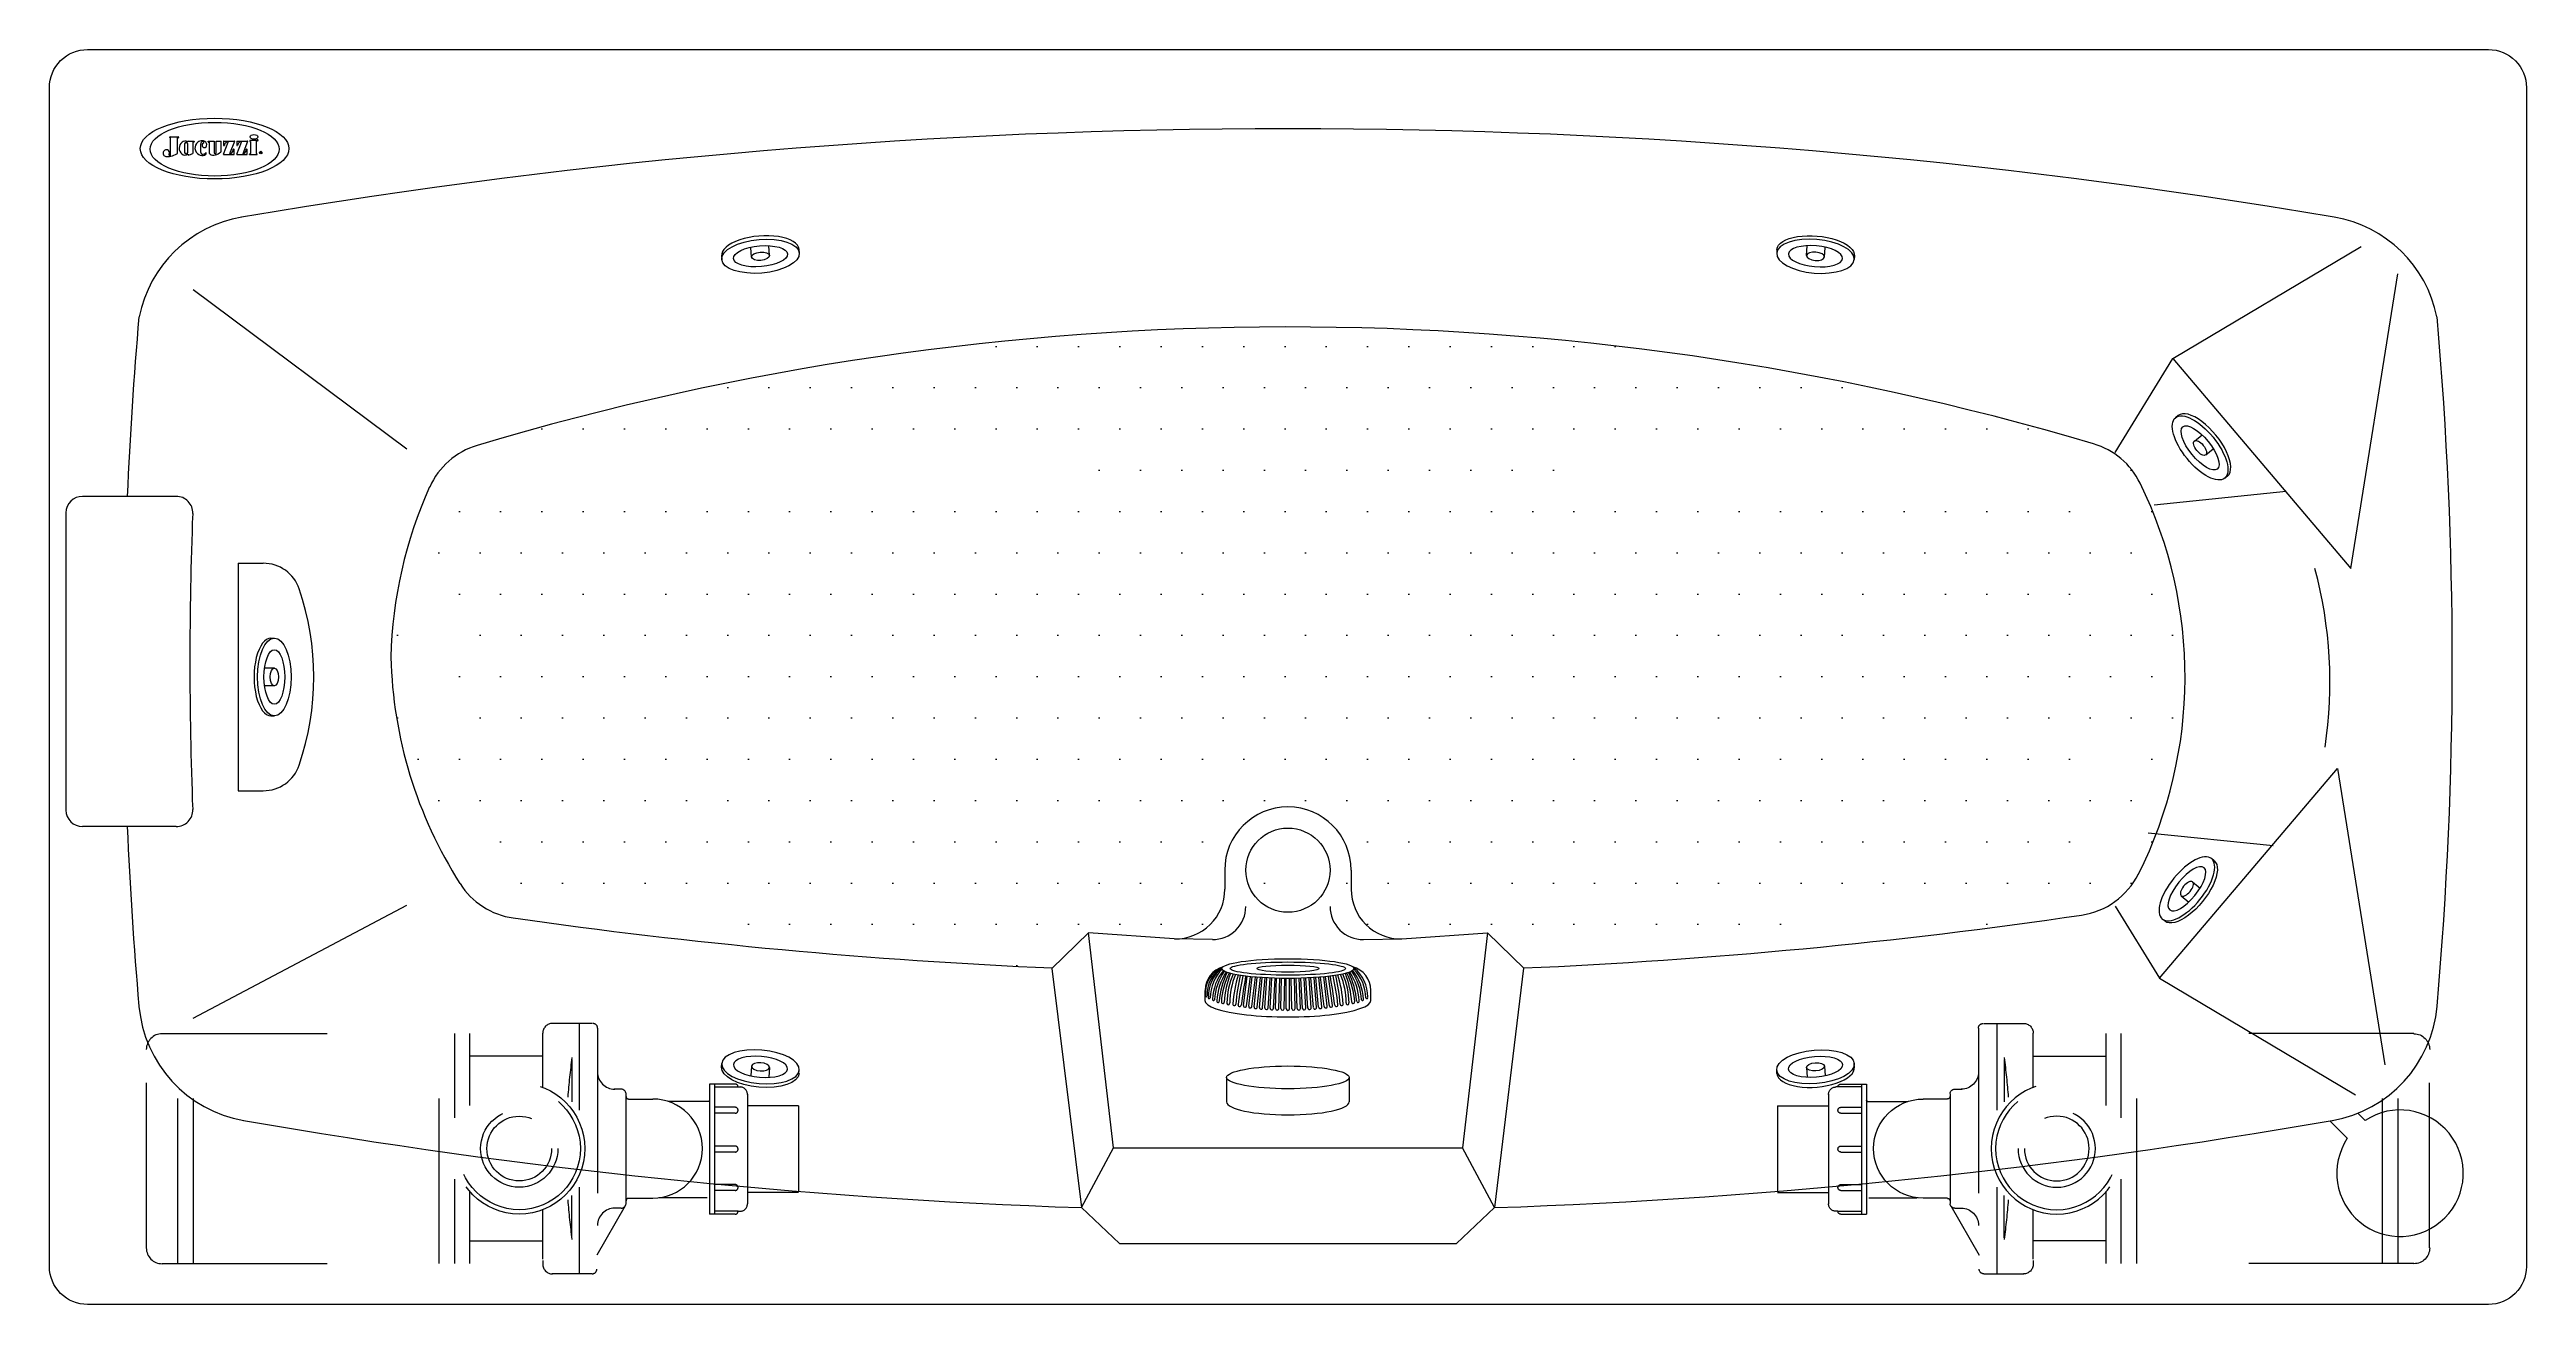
# Model space of a CAD drawing. Header units: millimetres. Extents: x -1273.18 to -1271.68, y 2221.55 to 2222.31.
import ezdxf
from ezdxf.enums import TextEntityAlignment as Align

# ---------------------------------------------------------------- set-up
doc = ezdxf.new("R2010")
doc.units = ezdxf.units.MM
doc.header["$LTSCALE"] = 10
doc.linetypes.add('HIDDEN', pattern=[0.375, 0.25, -0.125])
for name, color, linetype in [('BOMBA-HJ', 7, 'Continuous'), ('BOMBA-J', 7, 'Continuous'), ('jacuzzi', 1, 'Continuous'), ('LCOTA02', 1, 'Continuous')]:
    doc.layers.add(name, color=color, linetype=linetype)
doc.styles.add('ROMANS', font='romans', dxfattribs={"height": 4})

# ---------------------------------------------------------------- blocks, each defined once
blk = doc.blocks.new('A$C6C307A44')
at = {"layer": 'BOMBA-HJ', "color": 1, "linetype": 'HIDDEN'}
for p, q in [((0.95, 0.62), (19.59, 0.62)), ((24, 0.82), (24, 0.6))]:
    blk.add_line(p, q, dxfattribs=at)
for centre, radius in [((0.95, 1.57), 0.954), ((24.6, 0.6), 0.601)]:
    blk.add_arc(centre, radius, 180, 270, dxfattribs=at)
at = {"layer": 'BOMBA-J', "color": 1, "linetype": 'HIDDEN'}
for p, q in [((26.27, 15.17), (24.6, 15.17)), ((26.27, 15.17), (24.6, 15.17)), ((26.99, 15.17), (26.14, 15.17)), ((26.21, 15.17), (26.21, 9.92)), ((0, 1.57), (0, 13.59)), ((0.95, 14.55), (19.59, 14.55)), ((1.91, 0.62), (1.91, 14.55)), ((2.86, 0.62), (2.86, 14.55)), ((17.73, 0.62), (17.73, 14.55)), ((18.68, 9.46), (18.68, 14.55)), ((19.59, 10.2), (19.59, 14.55)), ((19.59, 13.19), (19.59, 14.55)), ((24, 14.35), (24, 14.57)), ((24, 14.35), (24, 14.57)), ((27.32, 14.88), (27.32, 0.29)), ((24, 13.19), (19.59, 13.19)), ((25.77, 12.99), (25.77, 10.43)), ((28.76, 11.18), (28.32, 11.18)), ((29.04, 10.9), (29.04, 4.27)), ((29.19, 10.59), (30.67, 10.59)), ((34.11, 11.5), (34.11, 3.61)), ((34.41, 11.5), (34.41, 3.61)), ((34.41, 11.32), (35.95, 11.32)), ((36.4, 10.88), (36.4, 4.25)), ((36.4, 10.87), (36.4, 4.24)), ((33.96, 10.44), (31.59, 10.44)), ((34.04, 10.45), (33.99, 10.45)), ((39.5, 10.18), (36.4, 10.18)), ((39.5, 10.17), (36.4, 10.17)), ((39.5, 10.18), (39.5, 5.36)), ((39.5, 10.17), (39.5, 4.98)), ((18.68, 0.62), (18.68, 5.73)), ((19.59, 0.62), (19.59, 4.99)), ((25.77, 2.19), (25.77, 4.75)), ((26.21, 5.26), (26.21, 0)), ((29.19, 4.58), (30.67, 4.58)), ((33.96, 4.6), (31.04, 4.6)), ((39.5, 4.93), (36.4, 4.93)), ((39.5, 5.73), (39.5, 5.36)), ((39.5, 5.36), (39.5, 4.99)), ((19.59, 0.82), (19.59, 4.4)), ((19.59, 0.62), (19.59, 4.4)), ((19.59, 0.82), (19.59, 4.4)), ((29, 4.13), (27.27, 1.13)), ((28.76, 3.99), (28.36, 3.99)), ((35.83, 3.79), (34.41, 3.79)), ((35.83, 3.8), (35.95, 3.8)), ((35.83, 3.79), (35.95, 3.79)), ((19.59, 2), (24, 2)), ((24, 0.82), (24, 0.6)), ((26.99, 0), (24.58, 0))]:
    blk.add_line(p, q, dxfattribs=at)
for points in [[(24, 11.3), (24, 13.69), (24, 14.35)], [(24, 13.19), (24, 13.69), (24, 14.35)], [(35.65, 11.5), (34.11, 11.5)], [(35.65, 10.09), (34.41, 10.09)], [(35.65, 9.73), (34.41, 9.73)], [(35.65, 7.74), (34.41, 7.74)], [(35.65, 7.38), (34.41, 7.38)], [(35.65, 5.41), (34.41, 5.41)], [(35.65, 5.05), (34.41, 5.05)], [(24, 0.89), (24, 3.88)], [(35.65, 3.61), (34.11, 3.61)]]:
    blk.add_lwpolyline(points, dxfattribs=at)
for radius in [3.97, 3.7, 2.34, 1.96]:
    blk.add_circle((22.58, 7.59), radius, dxfattribs=at)
for centre, radius, start, end in [((24.6, 14.57), 0.601, 90, 180), ((24.6, 14.57), 0.601, 90, 180), ((27.04, 14.88), 0.286, 0, 90), ((0.95, 13.59), 0.954, 90, 180), ((67.19, 7.55), 41.79, 172.3703, 175.6636), ((28.36, 12.23), 1.04, 180, 270), ((28.76, 10.9), 0.286, 0, 90), ((29.19, 10.74), 0.145, 180, 270), ((30.67, 7.59), 3, 270, 90), ((34.04, 10.53), 0.0743, 270, 345.1417), ((35.65, 11.32), 0.18, 0, 90), ((35.95, 10.87), 0.45, 0, 90), ((35.65, 9.91), 0.18, 270, 90), ((35.65, 7.56), 0.18, 270, 90), ((29.19, 4.43), 0.145, 90, 180), ((35.65, 5.23), 0.18, 270, 90), ((67.19, 7.64), 41.79, 184.3364, 187.6297), ((28.36, 2.94), 1.04, 90, 180), ((28.76, 4.27), 0.286, 270, 0), ((35.65, 3.79), 0.18, 270, 0), ((35.95, 4.24), 0.45, 270, 0), ((24.6, 0.6), 0.601, 180, 270), ((26.99, 0.29), 0.286, 270, 360)]:
    blk.add_arc(centre, radius, start, end, dxfattribs=at)
blk = doc.blocks.new('A$C71D54D85')
at = {"color": 1}
for p, q in [((78.3, 110.3), (78.3, 111.4)), ((79.1, 112.2), (100.7, 112.2)), ((79.9, 109.5), (79.1, 109.5)), ((80.7, 64), (80.7, 108.7)), ((100.7, 109.5), (98, 109.5)), ((98, 109.5), (98, 67.5)), ((101.6, 111.4), (101.6, 110.3)), ((126.3, 99.5), (126.3, 99.8)), ((127.1, 100.6), (143, 100.6)), ((143, 97.9), (140.8, 97.9)), ((143.8, 99.8), (143.8, 98.7)), ((160.9, 70.1), (160.9, 93.1)), ((175.5, 66.7), (175.5, 69.5)), ((180.2, 98.4), (180.2, 100.2)), ((180.6, 100.6), (196.5, 100.6)), ((180.6, 98), (182.5, 98)), ((182.9, 97.6), (182.9, 72.5)), ((202, 100.6), (214.9, 100.6)), ((221.7, 65.9), (234, 97.9)), ((221.8, 100.4), (221.8, 89.5)), ((222.2, 100.8), (250.8, 100.8)), ((222.2, 89.1), (223.7, 89.1)), ((238.7, 67.9), (251.2, 100.2)), ((247.7, 79.1), (249.5, 79.1)), ((249.9, 65.4), (249.9, 78.7)), ((256.6, 65.9), (268.9, 97.9)), ((256.7, 100.4), (256.7, 89.5)), ((257.1, 100.8), (285.6, 100.8)), ((257.1, 89.1), (258.6, 89.1)), ((273.6, 67.9), (286, 100.2)), ((282.5, 79.1), (284.3, 79.1)), ((284.8, 65.4), (284.8, 78.7)), ((291, 65.3), (291, 66.2)), ((311.1, 65.3), (311.1, 66.1)), ((222.2, 65.2), (249.5, 65.2)), ((257, 65.2), (284.3, 65.2)), ((291.4, 64.9), (310.7, 64.9))]:
    blk.add_line(p, q, dxfattribs=at)
blk.add_lwpolyline([(126.1, 70.7), (126.1, 93.4, 1), (117.9, 93.4), (117.9, 70.7, 1)], format="xyb", close=True, dxfattribs=at)
for points in [[(196.9, 100.2), (196.9, 68.8, 0.135484), (197, 68.4, 0.597309), (201.5, 68.6, 0.11277), (201.6, 69), (201.6, 100.2)], [(200.1, 64, 0.062974), (213.8, 71.3, 0.257829), (215.3, 74), (215.3, 100.2)], [(306.9, 102.2), (291.6, 102.2, 0.414214), (291.2, 101.8), (291.2, 99.7, 0.414214), (291.6, 99.3), (292.9, 99.3, -0.414214), (293.3, 98.9), (293.3, 68.2)], [(309, 68.1), (309, 99.5, -0.309408), (309.5, 100.2, 0.090701), (313.4, 102.6, 0.365017), (313.4, 103.1), (313, 103.8, 0.451807), (311.8, 104, -0.178007), (306.7, 102.2)]]:
    blk.add_lwpolyline(points, format="xyb", dxfattribs=at)
blk.add_circle((320.5, 70.1), 3.49, dxfattribs=at)
for centre, radius, start, end in [((70, 68.8), 9.29, 122.98031, 234.80885), ((69.4, 69.8), 8.1, 329.38819, 123.2376), ((79.1, 111.4), 0.803, 90, 180), ((79.1, 110.3), 0.803, 180, 270), ((79.9, 108.7), 0.803, 360, 90), ((57.1, 146.7), 89.5, 285.56043, 296.84445), ((97.2, 67.5), 0.803, 298.82315, 360), ((100.7, 111.4), 0.803, 360, 90), ((100.7, 110.3), 0.803, 270, 360), ((125.9, 99.5), 0.401, 231.45531, 0), ((127.1, 99.8), 0.803, 90, 180), ((140.8, 97.1), 0.803, 90, 180), ((143, 99.8), 0.803, 0, 90), ((143, 98.7), 0.803, 270, 0), ((165.1, 82.3), 19.6, 127.13134, 242.26712), ((164.3, 84.3), 17.5, 88.59962, 128.95271), ((169.6, 92.9), 8.64, 150.43729, 179.01242), ((165, 69.7), 4.07, 174.05436, 252.53888), ((166.3, 94.4), 5.08, 97.11199, 147.24263), ((166.1, 77.3), 11.7, 258.5772, 294.21967), ((170.3, 89.8), 6.07, 110.28331, 290.7343), ((164.1, 87.9), 13.9, 29.5272, 87.50186), ((166.2, 95.2), 4.29, 50.78098, 96.34141), ((167.6, 97.3), 1.84, 289.02953, 44.08726), ((166.7, 75.4), 9.65, 295.27036, 324.8584), ((162.5, 82.3), 20.5, 295.00308, 308.90895), ((169.2, 91.3), 7.85, 294.39358, 25.90718), ((175, 69.5), 0.5, 0, 144.8584), ((175, 66.7), 0.5, 309.13116, 0), ((180.6, 100.2), 0.401, 90, 180), ((180.6, 98.4), 0.401, 180, 270), ((182.5, 97.6), 0.401, 0, 90), ((192.3, 72.5), 9.42, 180, 267.92324), ((196.5, 100.2), 0.401, 0, 90), ((202, 100.2), 0.401, 90, 180), ((214.9, 100.2), 0.401, 0, 90), ((222.2, 65.7), 0.5, 158.92958, 270), ((222.2, 100.4), 0.401, 90, 180), ((222.2, 89.5), 0.401, 180, 270), ((223.7, 89.5), 0.401, 270, 355.05883), ((235.3, 88.5), 11.3, 130.15733, 175.05883), ((232.5, 91.7), 7.01, 80.33745, 129.00483), ((233.6, 98.1), 0.5, 338.92958, 80.33745), ((239.2, 67.7), 0.5, 158.92958, 274.07432), ((238.4, 77.9), 10.7, 274.07432, 281.22181), ((235.7, 77.8), 11.5, 294.82753, 3.77721), ((247.7, 78.6), 0.5, 90, 183.77721), ((249.5, 78.7), 0.401, 0, 90), ((250.8, 100.4), 0.401, 338.92958, 90), ((257, 65.7), 0.5, 158.92958, 270), ((257.1, 100.4), 0.401, 90, 180), ((257.1, 89.5), 0.401, 180, 270), ((258.6, 89.5), 0.401, 270, 355.05883), ((270.2, 88.5), 11.3, 130.15733, 175.05883), ((267.3, 91.7), 7.01, 80.33745, 129.00483), ((268.4, 98.1), 0.5, 338.92958, 80.33745), ((274, 67.7), 0.5, 158.92958, 274.07432), ((273.3, 77.9), 10.7, 274.07432, 281.22181), ((270.5, 77.8), 11.5, 294.82753, 3.77721), ((282.5, 78.6), 0.5, 90, 183.77721), ((284.3, 78.7), 0.401, 0, 90), ((285.6, 100.4), 0.401, 338.92958, 90), ((291.4, 66.2), 0.401, 82.17237, 180), ((291.7, 68.2), 1.61, 262.17237, 0), ((310.6, 68.1), 1.61, 180, 273.61115), ((310.7, 66.1), 0.401, 0, 93.61115), ((69.2, 67.7), 8, 234.80885, 260.1754), ((73, 89.8), 30.4, 260.1754, 285.41833), ((78.3, 64.6), 2.66, 297.20293, 316.52893), ((78.3, 64.4), 2.49, 320.21994, 351.14429), ((164.9, 81.4), 18.8, 241.68236, 289.34326), ((193.9, 81.5), 18.5, 264.07358, 289.85013), ((249.5, 65.7), 0.401, 270, 0), ((284.3, 65.7), 0.401, 270, 0), ((291.4, 65.3), 0.401, 180, 270), ((310.7, 65.3), 0.401, 270, 0)]:
    blk.add_arc(centre, radius, start, end, dxfattribs=at)
for centre, major_axis, ratio in [((197.8, 79.2), (-171.8, 0), 0.415223), ((302.5, 111.9), (-10.3, 0), 0.621803)]:
    blk.add_ellipse(centre, major_axis=major_axis, ratio=ratio, dxfattribs=at)
at = {"layer": 'LCOTA02'}
for p, q in [((140, 97.1), (140, 68)), ((127.1, 65.8), (127.1, 63.7))]:
    blk.add_line(p, q, dxfattribs=at)
for centre, radius, start, end in [((122.7, 82), 19.4, 126.3033, 231.48564), ((119.6, 76.9), 13.4, 228.39986, 304.23053), ((119.5, 88.6), 12.3, 59.92306, 132.27609), ((123.5, 96.5), 32.9, 276.28599, 300.08621), ((78, 64.6), 2, 149.38819, 195.77516), ((78.9, 64.9), 2.92, 195.77516, 246.12825), ((78.6, 64), 2, 246.12825, 297.20293)]:
    blk.add_arc(centre, radius, start, end, dxfattribs=at)
blk.add_ellipse((197.8, 80.8), major_axis=(-197.8, 0), ratio=0.408776, dxfattribs=at)
at = {"color": 1, "style": 'ROMANS'}
blk.add_text('R', height=3.5, dxfattribs=at).set_placement((320.5, 70.1), align=Align.MIDDLE_CENTER)

msp = doc.modelspace()

# ---------------------------------------------------------------- hatches: boundary and pattern name
at = {"layer": 'jacuzzi'}
h = msp.add_hatch(dxfattribs=at)
h.set_pattern_fill('DOTS', color=256, scale=0.4, style=0)
h.set_pattern_definition([(0, (-1272.38109, 2220.57801), (0.0125, 0.025), [0, -0.025])])
edge = h.paths.add_edge_path()
edge.add_arc((-1272.4293, 2220.4236), 1.7162, 73.4877, 106.6259)
edge.add_arc((-1271.9545, 2222.0249), 0.046, 26.1105, 73.4877)
edge.add_arc((-1272.1527, 2221.9278), 0.2667, 333.4199, 386.1105)
edge.add_arc((-1271.9554, 2221.8291), 0.046, 278.3485, 333.4199)
edge.add_arc((-1272.4293, 2225.0584), 3.3099, 272.471, 278.3485)
edge.add_line((-1272.2863, 2221.7513), (-1272.3084, 2221.7728))
edge.add_line((-1272.3604, 2221.7692), (-1272.3084, 2221.7728))
edge.add_arc((-1272.361, 2221.7992), 0.03, 180, 270.7973)
edge.add_arc((-1272.4293, 2221.8108), 0.0383, 0, 180)
edge.add_arc((-1272.4975, 2221.7992), 0.03, 269.2027, 360)
edge.add_line((-1272.391, 2221.8108), (-1272.391, 2221.7992))
edge.add_line((-1272.4675, 2221.8108), (-1272.4675, 2221.7992))
edge.add_line((-1272.4981, 2221.7692), (-1272.5501, 2221.7728))
edge.add_line((-1272.5723, 2221.7513), (-1272.5501, 2221.7728))
edge.add_arc((-1272.4293, 2225.0584), 3.3099, 261.8519, 267.529)
edge.add_arc((-1272.8919, 2221.8274), 0.046, 212.5592, 261.8519)
edge.add_arc((-1272.7059, 2221.9462), 0.2667, 181.3713, 212.5592)
edge.add_arc((-1272.7059, 2221.9334), 0.2667, 155.7595, 178.6287)
edge.add_arc((-1272.9072, 2222.024), 0.0459, 106.6259, 155.7595)

# ---------------------------------------------------------------- linework, layer by layer
for p, q in [((-1272.7723, 2222.1827), (-1272.7722, 2222.1806)), ((-1272.7541, 2222.1821), (-1272.7546, 2222.188)), ((-1272.7432, 2222.183), (-1272.7437, 2222.1889)), ((-1272.7254, 2222.1866), (-1272.7252, 2222.1845)), ((-1272.1332, 2222.1866), (-1272.1333, 2222.1845)), ((-1272.1153, 2222.183), (-1272.1148, 2222.1889)), ((-1272.1044, 2222.1821), (-1272.1039, 2222.188)), ((-1272.0862, 2222.1827), (-1272.0864, 2222.1806)), ((-1271.8935, 2222.1207), (-1271.7793, 2222.1886)), ((-1272.9629, 2222.0657), (-1273.0922, 2222.1623)), ((-1271.7856, 2221.9936), (-1271.7571, 2222.172)), ((-1271.9284, 2222.0638), (-1271.8935, 2222.1207)), ((-1271.8935, 2222.1207), (-1271.7856, 2221.9936)), ((-1271.8901, 2222.0861), (-1271.8918, 2222.0848)), ((-1271.8803, 2222.0707), (-1271.8757, 2222.0744)), ((-1271.8735, 2222.0623), (-1271.8689, 2222.066)), ((-1271.9048, 2222.032), (-1271.8247, 2222.0403)), ((-1271.8604, 2222.0495), (-1271.862, 2222.0482)), ((-1273.1693, 2222.0272), (-1273.1693, 2221.8472)), ((-1273.1025, 2222.0372), (-1273.1593, 2222.0372)), ((-1273.0651, 2221.9967), (-1273.0651, 2221.8589)), ((-1273.0651, 2221.9967), (-1273.0498, 2221.9967)), ((-1273.0452, 2221.9514), (-1273.0431, 2221.9514)), ((-1273.0431, 2221.9332), (-1273.049, 2221.9332)), ((-1273.0431, 2221.9224), (-1273.049, 2221.9224)), ((-1273.0452, 2221.9042), (-1273.0431, 2221.9042)), ((-1271.9015, 2221.7453), (-1271.7936, 2221.8724)), ((-1271.7936, 2221.8724), (-1271.765, 2221.6929)), ((-1273.0651, 2221.8589), (-1273.0498, 2221.8589)), ((-1273.1025, 2221.8372), (-1273.1593, 2221.8372)), ((-1271.9083, 2221.8335), (-1271.8327, 2221.8257)), ((-1271.8684, 2221.8164), (-1271.87, 2221.8178)), ((-1272.4675, 2221.8108), (-1272.4675, 2221.7992)), ((-1272.391, 2221.8108), (-1272.391, 2221.7992)), ((-1271.8815, 2221.8037), (-1271.8769, 2221.8)), ((-1273.0922, 2221.7211), (-1272.9629, 2221.7897)), ((-1271.9284, 2221.7891), (-1271.9015, 2221.7453)), ((-1271.8883, 2221.7953), (-1271.8837, 2221.7915)), ((-1272.5723, 2221.7513), (-1272.5501, 2221.7728)), ((-1272.4981, 2221.7692), (-1272.5501, 2221.7728)), ((-1272.535, 2221.6426), (-1272.5501, 2221.7728)), ((-1272.3604, 2221.7692), (-1272.3084, 2221.7728)), ((-1272.3084, 2221.7728), (-1272.3235, 2221.6426)), ((-1272.2863, 2221.7513), (-1272.3084, 2221.7728)), ((-1271.8981, 2221.7799), (-1271.8998, 2221.7812)), ((-1272.475, 2221.7688), (-1272.4981, 2221.7692)), ((-1272.3835, 2221.7688), (-1272.3604, 2221.7692)), ((-1272.5723, 2221.7513), (-1272.5543, 2221.6065)), ((-1272.4563, 2221.7289), (-1272.4539, 2221.7465)), ((-1272.4544, 2221.7286), (-1272.4519, 2221.7463)), ((-1272.453, 2221.7284), (-1272.4509, 2221.7462)), ((-1272.4511, 2221.7282), (-1272.4489, 2221.746)), ((-1272.4498, 2221.7281), (-1272.448, 2221.7459)), ((-1272.4479, 2221.7279), (-1272.446, 2221.7458)), ((-1272.4466, 2221.7277), (-1272.445, 2221.7457)), ((-1272.4446, 2221.7276), (-1272.443, 2221.7456)), ((-1272.4433, 2221.7275), (-1272.4421, 2221.7455)), ((-1272.4413, 2221.7273), (-1272.4401, 2221.7455)), ((-1272.4401, 2221.7272), (-1272.4391, 2221.7454)), ((-1272.4381, 2221.7271), (-1272.4371, 2221.7453)), ((-1272.4368, 2221.7271), (-1272.4362, 2221.7453)), ((-1272.4348, 2221.727), (-1272.4342, 2221.7453)), ((-1272.4335, 2221.727), (-1272.4332, 2221.7453)), ((-1272.4315, 2221.7269), (-1272.4312, 2221.7452)), ((-1272.4303, 2221.7269), (-1272.4303, 2221.7452)), ((-1272.4283, 2221.7269), (-1272.4283, 2221.7452)), ((-1272.427, 2221.7269), (-1272.4273, 2221.7452)), ((-1272.425, 2221.727), (-1272.4253, 2221.7453)), ((-1272.4237, 2221.727), (-1272.4244, 2221.7453)), ((-1272.4217, 2221.7271), (-1272.4224, 2221.7453)), ((-1272.4205, 2221.7271), (-1272.4214, 2221.7453)), ((-1272.4185, 2221.7272), (-1272.4194, 2221.7454)), ((-1272.4172, 2221.7273), (-1272.4185, 2221.7455)), ((-1272.4152, 2221.7275), (-1272.4165, 2221.7455)), ((-1272.4139, 2221.7276), (-1272.4155, 2221.7456)), ((-1272.412, 2221.7277), (-1272.4135, 2221.7457)), ((-1272.4107, 2221.7279), (-1272.4125, 2221.7458)), ((-1272.4087, 2221.7281), (-1272.4105, 2221.7459)), ((-1272.4074, 2221.7282), (-1272.4096, 2221.746)), ((-1272.4055, 2221.7284), (-1272.4076, 2221.7462)), ((-1272.4042, 2221.7286), (-1272.4066, 2221.7463)), ((-1272.4023, 2221.7289), (-1272.4047, 2221.7465)), ((-1272.2866, 2221.7515), (-1272.3043, 2221.6065)), ((-1271.9015, 2221.7453), (-1271.7828, 2221.6747)), ((-1272.4795, 2221.7319), (-1272.4795, 2221.738)), ((-1272.4795, 2221.7319), (-1272.4795, 2221.738)), ((-1272.379, 2221.7319), (-1272.3791, 2221.738)), ((-1272.7723, 2221.6916), (-1272.7722, 2221.6937)), ((-1272.7541, 2221.6922), (-1272.7546, 2221.6863)), ((-1272.7432, 2221.6913), (-1272.7437, 2221.6854)), ((-1272.7254, 2221.6877), (-1272.7252, 2221.6898)), ((-1272.4664, 2221.6853), (-1272.4664, 2221.6705)), ((-1272.3921, 2221.6705), (-1272.3921, 2221.6853)), ((-1272.1332, 2221.6877), (-1272.1333, 2221.6898)), ((-1272.1153, 2221.6913), (-1272.1148, 2221.6854)), ((-1272.1044, 2221.6922), (-1272.1039, 2221.6863)), ((-1272.0862, 2221.6916), (-1272.0864, 2221.6937)), ((-1271.7877, 2221.6484), (-1271.7984, 2221.659)), ((-1271.7769, 2221.6592), (-1271.7812, 2221.6635)), ((-1272.5543, 2221.6065), (-1272.535, 2221.6426)), ((-1272.535, 2221.6426), (-1272.3235, 2221.6426)), ((-1272.3043, 2221.6065), (-1272.3235, 2221.6426)), ((-1272.5543, 2221.6065), (-1272.5313, 2221.5848)), ((-1272.3043, 2221.6065), (-1272.3272, 2221.5848)), ((-1272.5313, 2221.5848), (-1272.3272, 2221.5848))]:
    msp.add_line(p, q, dxfattribs=at)
at = {"layer": 'jacuzzi', "color": 3}
msp.add_lwpolyline([(-1271.6793, 2221.5707, -0.414214), (-1271.7022, 2221.5478), (-1273.1563, 2221.5478, -0.414214), (-1273.1793, 2221.5707), (-1273.1793, 2222.2848, -0.414214), (-1273.1563, 2222.3078), (-1271.7022, 2222.3078, -0.414214), (-1271.6793, 2222.2848)], format="xyb", close=True, dxfattribs=at)
at = {"layer": 'jacuzzi'}
msp.add_circle((-1272.4293, 2221.8108), 0.0255, dxfattribs=at)
for centre, radius, start, end in [((-1272.4293, 2218.4815), 3.7783, 80.346, 99.654), ((-1273.05, 2222.1308), 0.0765, 99.654, 168.6311), ((-1271.8085, 2222.1308), 0.0765, 11.3689, 80.346), ((-1270.7579, 2221.9372), 2.3764, 174.96, 177.5882), ((-1274.1006, 2221.9372), 2.3764, 354.96, 5.04), ((-1272.4293, 2220.4236), 1.7162, 73.4877, 106.6259), ((-1272.9072, 2222.024), 0.0459, 106.6259, 155.7595), ((-1271.9545, 2222.0249), 0.046, 26.1105, 73.4877), ((-1272.7059, 2221.9334), 0.2667, 155.7595, 178.6287), ((-1272.1527, 2221.9278), 0.2667, 333.4199, 26.1105), ((-1273.1593, 2222.0272), 0.01, 90, 180), ((-1273.1025, 2222.0272), 0.01, 357.7924, 90), ((-1270.7679, 2221.9372), 2.3264, 177.7924, 182.2077), ((-1273.0498, 2221.9737), 0.023, 18.9246, 90), ((-1273.1837, 2221.9278), 0.1645, 341.0754, 18.9246), ((-1272.065, 2221.9247), 0.2667, 351.5085, 14.9644), ((-1272.7059, 2221.9462), 0.2667, 181.3713, 212.5592), ((-1273.0498, 2221.8819), 0.023, 270, 341.0754), ((-1273.1593, 2221.8472), 0.01, 180, 270), ((-1273.1025, 2221.8472), 0.01, 270, 2.2077), ((-1272.4293, 2221.8108), 0.0383, 0, 180), ((-1270.7579, 2221.9372), 2.3764, 182.4118, 185.04), ((-1272.8919, 2221.8274), 0.046, 212.5592, 261.8519), ((-1271.9554, 2221.8291), 0.046, 278.3485, 333.4199), ((-1272.4975, 2221.7992), 0.03, 269.2027, 0), ((-1272.4748, 2221.7888), 0.02, 269.2027, 0), ((-1272.3838, 2221.7888), 0.02, 180, 270.7973), ((-1272.361, 2221.7992), 0.03, 180, 270.7973), ((-1272.4293, 2225.0584), 3.3099, 261.8519, 267.529), ((-1272.4293, 2225.0584), 3.3099, 272.471, 278.3485), ((-1272.4645, 2221.7379), 0.015, 105.4909, 179.5), ((-1272.4628, 2221.7367), 0.0165, 113.122, 187.4137), ((-1272.4602, 2221.7359), 0.0181, 119.4273, 183.9522), ((-1272.4557, 2221.7345), 0.0218, 127.8314, 181.6456), ((-1272.452, 2221.7336), 0.0243, 134.3309, 180.2321), ((-1272.4461, 2221.7318), 0.0288, 140.6805, 178.3252), ((-1272.4406, 2221.7306), 0.0332, 145.1075, 176.9796), ((-1272.4354, 2221.7292), 0.0371, 147.5492, 176.0418), ((-1272.4239, 2221.7276), 0.0472, 153.2328, 175.4084), ((-1272.427, 2221.7286), 0.0427, 152.3198, 176.6528), ((-1272.41, 2221.727), 0.0581, 158.528, 176.0922), ((-1272.4222, 2221.7301), 0.044, 156.1373, 179.444), ((-1272.4171, 2221.7301), 0.0474, 158.2863, 179.644), ((-1272.3884, 2221.7246), 0.0745, 162.2851, 175.8848), ((-1272.3504, 2221.7217), 0.1107, 166.75, 175.9055), ((-1272.3147, 2221.7138), 0.1456, 166.9086, 173.8716), ((-1272.0011, 2221.6684), 0.4605, 170.2208, 172.4284), ((-1272.8574, 2221.6684), 0.4605, 7.5716, 9.7791), ((-1272.5438, 2221.7138), 0.1456, 6.1284, 13.0908), ((-1272.5081, 2221.7217), 0.1107, 4.0945, 13.2492), ((-1272.4701, 2221.7246), 0.0745, 4.1152, 17.7136), ((-1272.4414, 2221.7301), 0.0474, 0.356, 21.7114), ((-1272.4363, 2221.7301), 0.044, 0.556, 23.8599), ((-1272.4486, 2221.727), 0.0581, 3.9078, 21.4695), ((-1272.4315, 2221.7286), 0.0427, 3.3472, 27.6765), ((-1272.4347, 2221.7276), 0.0472, 4.5916, 26.7633), ((-1272.4231, 2221.7292), 0.0371, 3.9582, 32.4452), ((-1272.4179, 2221.7306), 0.0332, 3.0204, 34.8844), ((-1272.3941, 2221.7379), 0.015, 0.5, 74.4472), ((-1272.4124, 2221.7318), 0.0288, 1.6748, 39.1263), ((-1272.4028, 2221.7345), 0.0218, 358.3544, 52.1082), ((-1272.4065, 2221.7336), 0.0243, 359.7679, 45.0739), ((-1273.0484, 2221.7351), 0.077, 185.04, 260.0618), ((-1272.4787, 2221.7346), 0.000437, 185.1947, 359.2796), ((-1272.477, 2221.7336), 0.000615, 158.3204, 352.6804), ((-1272.4744, 2221.7324), 0.000615, 158.3204, 352.6804), ((-1272.4716, 2221.7315), 0.000777, 163.1915, 347.3605), ((-1272.4687, 2221.7309), 0.000853, 167.1949, 0.3983), ((-1272.4654, 2221.7302), 0.000886, 160.0987, 10.7386), ((-1272.4618, 2221.7297), 0.000957, 166.4345, 352.6285), ((-1272.4586, 2221.7292), 0.000962, 167.9164, 353.337), ((-1272.4553, 2221.7287), 0.000966, 169.3777, 354.0441), ((-1272.4521, 2221.7283), 0.000971, 170.818, 354.7502), ((-1272.4488, 2221.7279), 0.000976, 172.2368, 355.4561), ((-1272.4456, 2221.7276), 0.00098, 173.6339, 356.1623), ((-1272.4423, 2221.7274), 0.000985, 175.009, 356.8693), ((-1272.4391, 2221.7272), 0.00099, 176.3618, 357.5776), ((-1272.4358, 2221.727), 0.000995, 177.6922, 358.2877), ((-1272.4325, 2221.727), 0.001, 179, 359), ((-1272.4293, 2221.7269), 0.001, 180, 0), ((-1272.426, 2221.727), 0.001, 181, 1), ((-1272.4227, 2221.727), 0.000995, 181.7123, 2.3078), ((-1272.4195, 2221.7272), 0.00099, 182.4224, 3.6382), ((-1272.4162, 2221.7274), 0.000985, 183.1307, 4.991), ((-1272.4129, 2221.7276), 0.00098, 183.8377, 6.3661), ((-1272.4097, 2221.7279), 0.000976, 184.5439, 7.7632), ((-1272.4064, 2221.7283), 0.000971, 185.2498, 9.182), ((-1272.4032, 2221.7287), 0.000966, 185.9559, 10.6223), ((-1272.4, 2221.7292), 0.000962, 186.663, 12.0836), ((-1272.3967, 2221.7297), 0.000957, 187.3715, 13.5655), ((-1272.3932, 2221.7302), 0.000886, 169.2614, 19.9013), ((-1272.3898, 2221.7309), 0.000853, 179.6017, 12.8051), ((-1272.3869, 2221.7315), 0.000777, 192.6395, 16.8085), ((-1272.3841, 2221.7324), 0.000615, 187.3196, 21.6796), ((-1272.3816, 2221.7336), 0.000615, 187.3196, 21.6796), ((-1271.8101, 2221.7351), 0.077, 279.9382, 354.96), ((-1271.7558, 2221.6273), 0.0383, 146.537, 123.463), ((-1272.4293, 2225.2686), 3.6643, 260.0618, 268.0451), ((-1272.4293, 2225.2686), 3.6643, 271.9549, 279.9382)]:
    msp.add_arc(centre, radius, start, end, dxfattribs=at)
for centre, major_axis, ratio, start_param, end_param in [((-1272.7488, 2222.1847), (0.0235, 0.002), 0.431953, 6.283185, 9.424778), ((-1272.7487, 2222.1826), (-0.00542, -0.00045), 0.461888, -3.141592653589793, 3.141592653589793), ((-1271.8752, 2222.0678), (0.0149, -0.0183), 0.431953, 6.283185, 9.424778), ((-1271.8769, 2222.0665), (-0.00343, 0.00422), 0.461888, -3.141592653589793, 3.141592653589793), ((-1273.0452, 2221.9278), (0, 0.0236), 0.431953, 6.283185, 9.424778), ((-1273.0431, 2221.9278), (0, -0.00544), 0.461888, -3.141592653589793, 3.141592653589793), ((-1272.4293, 2221.7319), (-0.0503, 0), 0.198307, 6.281174, 9.428239), ((-1272.1097, 2221.6896), (-0.0235, -0.002), 0.431953, 6.283185, 9.424778), ((-1272.1098, 2221.6917), (0.00542, 0.00045), 0.461888, -3.141592653589793, 3.141592653589793), ((-1272.4293, 2221.6705), (0.0371, 0), 0.213184, 3.141593, 6.283185)]:
    msp.add_ellipse(centre, major_axis=major_axis, ratio=ratio, start_param=start_param, end_param=end_param, dxfattribs=at)
for centre, major_axis, ratio in [((-1272.7487, 2222.1826), (0.0235, 0.002), 0.431953), ((-1272.7487, 2222.1826), (0.0164, 0.0014), 0.381644), ((-1271.8769, 2222.0665), (0.0149, -0.0183), 0.431953), ((-1271.8769, 2222.0665), (0.0104, -0.0128), 0.381644), ((-1273.0431, 2221.9278), (0, 0.0236), 0.431953), ((-1273.0431, 2221.9278), (0, 0.0165), 0.381644), ((-1272.4293, 2221.7512), (-0.04, 0), 0.1484), ((-1272.4293, 2221.7512), (-0.0349, 0), 0.114375), ((-1272.4293, 2221.7512), (-0.0189, 0), 0.112344), ((-1272.1098, 2221.6917), (-0.0235, -0.002), 0.431953), ((-1272.1098, 2221.6917), (-0.0164, -0.0014), 0.381644), ((-1272.4293, 2221.6853), (-0.0371, 0), 0.186255)]:
    msp.add_ellipse(centre, major_axis=major_axis, ratio=ratio, dxfattribs=at)
at = {"layer": 'jacuzzi', "extrusion": (0, 0, -1)}
for centre, major_axis, ratio in [((-1272.1098, 2222.1826), (-0.0235, 0.002), 0.431953), ((-1272.1098, 2222.1826), (-0.0164, 0.0014), 0.381644), ((-1271.8849, 2221.7995), (0.0149, 0.0183), 0.431953), ((-1271.8849, 2221.7995), (0.0104, 0.0128), 0.381644)]:
    msp.add_ellipse(centre, major_axis=major_axis, ratio=ratio, dxfattribs=at)
for centre, major_axis, ratio, start_param, end_param in [((-1272.1097, 2222.1847), (-0.0235, 0.002), 0.431953, 0, 3.141593), ((-1272.1098, 2222.1826), (-0.00542, 0.00045), 0.461888, 4.712389, 10.995574), ((-1271.8833, 2221.7982), (0.0149, 0.0183), 0.431953, 0, 3.141593), ((-1271.8849, 2221.7995), (0.00343, 0.00422), 0.461888, 4.712389, 10.995574), ((-1272.7487, 2221.6917), (-0.0235, 0.002), 0.431953, 3.141593, 9.424778), ((-1272.7487, 2221.6917), (-0.0164, 0.0014), 0.381644, 3.141593, 9.424778), ((-1272.7488, 2221.6896), (-0.0235, 0.002), 0.431953, 3.141593, 6.283185), ((-1272.7487, 2221.6917), (-0.00542, 0.00045), 0.461888, 1.570796326757615, 7.853981633937202)]:
    msp.add_ellipse(centre, major_axis=major_axis, ratio=ratio, start_param=start_param, end_param=end_param, dxfattribs=at)

# ---------------------------------------------------------------- block references
at = {"layer": 'jacuzzi'}
for name, p, xscale, yscale, zscale in [('A$C71D54D85', (-1273.1243, 2222.2294), 0.0002275911388096574, 0.0002275911388096574, 0.0002275911387827789), ('A$C6C307A44', (-1273.1206, 2221.5663), 0.009999999999990905, 0.01000000000021828, 0.01000000000010459)]:
    msp.add_blockref(name, p, dxfattribs=dict(at, xscale=xscale, yscale=yscale, zscale=zscale))
at = {"layer": 'jacuzzi', "extrusion": (0, 0, -1), "xscale": 0.009999999999990905, "yscale": 0.01000000000021828, "zscale": -0.009999999999999787}
msp.add_blockref('A$C6C307A44', (1271.7379, 2221.5663), dxfattribs=at)

doc.saveas('drawing.dxf')
